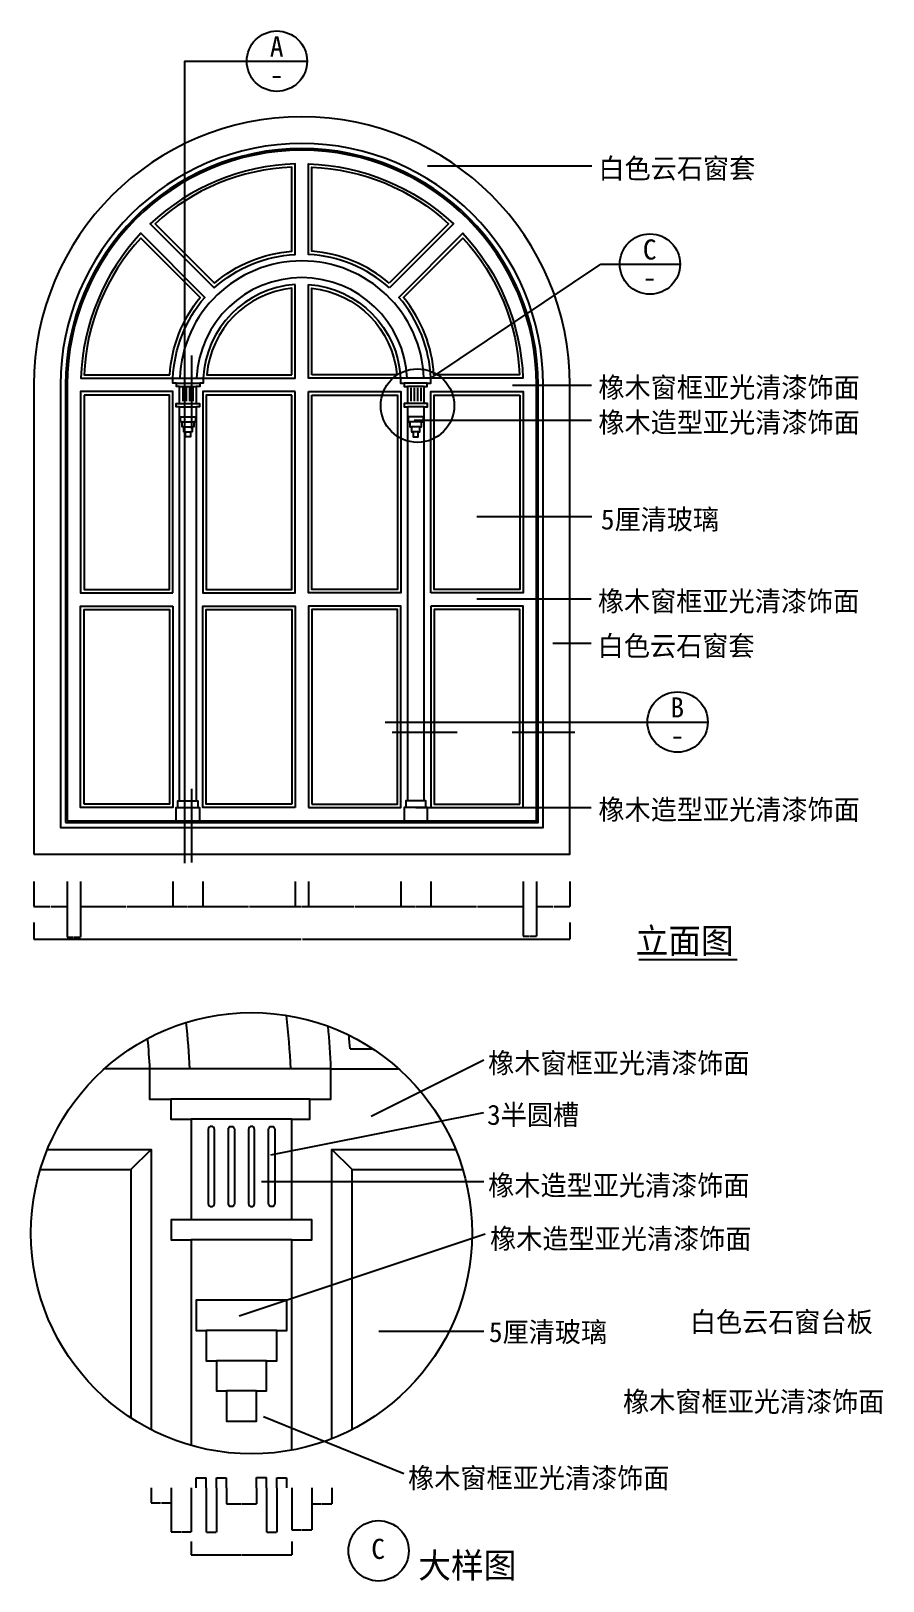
# Model space of a CAD drawing. Header units: metres. Extents: x 278 to 5235, y 197 to 7080.
# Drawn here: x 454 to 2996, y 2456 to 7080 of the extents above; entities that cross this region are included whole.
import ezdxf

# ---------------------------------------------------------------- set-up
doc = ezdxf.new("R2010")
doc.units = ezdxf.units.M
for name, color, linetype in [('3', 3, 'Continuous'), ('4', 4, 'Continuous'), ('7', 7, 'Continuous'), ('BH', 3, 'Continuous'), ('DIM', 3, 'Continuous'), ('TEXT', 3, 'Continuous')]:
    doc.layers.add(name, color=color, linetype=linetype)
doc.dimstyles.get("Standard").update_dxf_attribs({"dimtxt": 2.5, "dimasz": 2.5, "dimexe": 1.25, "dimexo": 0.625, "dimtad": 1, "dimcen": 2.5, "dimazin": 3, "dimtfac": 1, "dimtmove": 0, "dimatfit": 3})

msp = doc.modelspace()

# ---------------------------------------------------------------- texts
at = {"layer": 'DIM'}
for s, p in [('A', (1166.73, 7003.22)), ('-', (1166.58, 6919.41)), ('C', (2279.55, 6397.94)), ('-', (2279.7, 6314.82)), ('B', (2361.91, 5032.1)), ('-', (2362.22, 4948.98))]:
    msp.add_text(s, height=60, dxfattribs=at).set_placement(p)
at = {"layer": 'TEXT'}
for s, height, p in [('白色云石窗套', 60, (2147.05, 6639.83)), ('橡木窗框亚光清漆饰面', 60, (2147.05, 5986.43)), ('橡木造型亚光清漆饰面', 60, (2147.05, 5882.19)), ('5厘清玻璃', 60, (2154.28, 5592.8)), ('橡木窗框亚光清漆饰面', 60, (2145.46, 5348.79)), ('白色云石窗套', 60, (2144.92, 5215.63)), ('橡木造型亚光清漆饰面', 60, (2147.05, 4727.31)), ('立面图', 75, (2258.04, 4328.61)), ('橡木窗框亚光清漆饰面', 60, (1818.1, 3971.25)), ('3半圆槽', 60, (1814.76, 3816.98)), ('橡木造型亚光清漆饰面', 60, (1818.1, 3606.59)), ('橡木造型亚光清漆饰面', 60, (1823.79, 3447.41)), ('5厘清玻璃', 60, (1820.19, 3169.07)), ('白色云石窗台板', 60, (2419.83, 3199.29)), ('橡木窗框亚光清漆饰面', 60, (2220.54, 2961.38)), ('橡木窗框亚光清漆饰面', 60, (1579.24, 2733.78)), ('C', 60, (1469.35, 2522.32)), ('大样图', 75, (1609.71, 2465.39))]:
    msp.add_text(s, height=height, dxfattribs=at).set_placement(p)

# ---------------------------------------------------------------- blocks, each defined once
blk = doc.blocks.new('*D19')
for p, q in [((932.08, 2573.82), (932.08, 2534.7)), ((1232.08, 2573.82), (1232.08, 2534.7)), ((932.33, 2534.7), (1081.08, 2534.7)), ((1083.08, 2534.7), (1231.83, 2534.7))]:
    blk.add_line(p, q)
at = {"layer": 'Defpoints'}
for p in [(932.08, 2573.82), (1232.08, 2573.82), (932.08, 2534.7)]:
    blk.add_point(p, dxfattribs=at)
at = {"layer": 'DIM', "insert": (1082.08, 2534.7), "char_height": 1, "attachment_point": 5}
blk.add_mtext('50', dxfattribs=at)
blk = doc.blocks.new('*D21')
for p, q in [((1127.08, 2734.33), (1127.08, 2765.39)), ((1127.33, 2765.39), (1141.58, 2765.39)), ((1142.58, 2765.39), (1156.83, 2765.39)), ((1157.08, 2734.33), (1157.08, 2765.39))]:
    blk.add_line(p, q)
at = {"layer": 'Defpoints'}
for p in [(1127.08, 2765.39), (1127.08, 2734.33), (1157.08, 2734.33)]:
    blk.add_point(p, dxfattribs=at)
at = {"layer": 'DIM', "insert": (1142.08, 2765.39), "char_height": 1, "attachment_point": 5}
blk.add_mtext('5', dxfattribs=at)
blk = doc.blocks.new('*D22')
for p, q in [((1037.08, 2734.33), (1037.08, 2686.79)), ((1127.08, 2734.33), (1127.08, 2686.79)), ((1037.33, 2686.79), (1081.08, 2686.79)), ((1083.08, 2686.79), (1126.83, 2686.79))]:
    blk.add_line(p, q)
at = {"layer": 'Defpoints'}
for p in [(1037.08, 2734.33), (1127.08, 2734.33), (1037.08, 2686.79)]:
    blk.add_point(p, dxfattribs=at)
at = {"layer": 'DIM', "insert": (1082.08, 2686.79), "char_height": 1, "attachment_point": 5}
blk.add_mtext('15', dxfattribs=at)
blk = doc.blocks.new('*D23')
for p, q in [((1007.08, 2734.33), (1007.08, 2764.54)), ((1007.33, 2764.54), (1021.58, 2764.54)), ((1022.58, 2764.54), (1036.83, 2764.54)), ((1037.08, 2734.33), (1037.08, 2764.54))]:
    blk.add_line(p, q)
at = {"layer": 'Defpoints'}
for p in [(1007.08, 2764.54), (1007.08, 2734.33), (1037.08, 2734.33)]:
    blk.add_point(p, dxfattribs=at)
at = {"layer": 'DIM', "insert": (1022.08, 2764.54), "char_height": 1, "attachment_point": 5}
blk.add_mtext('5', dxfattribs=at)
blk = doc.blocks.new('*D24')
for p, q in [((977.08, 2734.33), (977.08, 2602.58)), ((1007.08, 2734.33), (1007.08, 2602.58)), ((977.33, 2602.58), (991.58, 2602.58)), ((992.58, 2602.58), (1006.83, 2602.58))]:
    blk.add_line(p, q)
at = {"layer": 'Defpoints'}
for p in [(977.08, 2734.33), (1007.08, 2734.33), (977.08, 2602.58)]:
    blk.add_point(p, dxfattribs=at)
at = {"layer": 'DIM', "insert": (992.08, 2602.58), "char_height": 1, "attachment_point": 5}
blk.add_mtext('5', dxfattribs=at)
blk = doc.blocks.new('*D25')
for p, q in [((947.08, 2734.33), (947.08, 2764.54)), ((947.33, 2764.54), (961.58, 2764.54)), ((962.58, 2764.54), (976.83, 2764.54)), ((977.08, 2734.33), (977.08, 2764.54))]:
    blk.add_line(p, q)
at = {"layer": 'Defpoints'}
for p in [(947.08, 2764.54), (947.08, 2734.33), (977.08, 2734.33)]:
    blk.add_point(p, dxfattribs=at)
at = {"layer": 'DIM', "insert": (962.08, 2764.54), "char_height": 1, "attachment_point": 5}
blk.add_mtext('5', dxfattribs=at)
blk = doc.blocks.new('*D26')
for p, q in [((872.08, 2734.33), (872.08, 2603.4)), ((932.08, 2734.33), (932.08, 2603.4)), ((872.33, 2603.4), (901.08, 2603.4)), ((903.08, 2603.4), (931.83, 2603.4))]:
    blk.add_line(p, q)
at = {"layer": 'Defpoints'}
for p in [(872.08, 2734.33), (932.08, 2734.33), (872.08, 2603.4)]:
    blk.add_point(p, dxfattribs=at)
at = {"layer": 'DIM', "insert": (902.08, 2603.4), "char_height": 1, "attachment_point": 5}
blk.add_mtext('10', dxfattribs=at)
blk = doc.blocks.new('*D27')
for p, q in [((812.08, 2734.33), (812.08, 2689.39)), ((872.08, 2734.33), (872.08, 2689.39)), ((812.33, 2689.39), (840.58, 2689.39)), ((843.58, 2689.39), (871.83, 2689.39))]:
    blk.add_line(p, q)
at = {"layer": 'Defpoints'}
for p in [(812.08, 2734.33), (872.08, 2734.33), (812.08, 2689.39)]:
    blk.add_point(p, dxfattribs=at)
at = {"layer": 'DIM', "insert": (842.08, 2689.39), "char_height": 1, "attachment_point": 5}
blk.add_mtext('10 ', dxfattribs=at)
blk = doc.blocks.new('*D28')
for p, q in [((1292.08, 2734.33), (1292.08, 2686.79)), ((1352.08, 2734.33), (1352.08, 2686.79)), ((1292.33, 2686.79), (1321.08, 2686.79)), ((1323.08, 2686.79), (1351.83, 2686.79))]:
    blk.add_line(p, q)
at = {"layer": 'Defpoints'}
for p in [(1292.08, 2734.33), (1352.08, 2734.33), (1292.08, 2686.79)]:
    blk.add_point(p, dxfattribs=at)
at = {"layer": 'DIM', "insert": (1322.08, 2686.79), "char_height": 1, "attachment_point": 5}
blk.add_mtext('10', dxfattribs=at)
blk = doc.blocks.new('*D29')
for p, q in [((1232.08, 2734.33), (1232.08, 2609.11)), ((1292.08, 2734.33), (1292.08, 2609.11)), ((1232.33, 2609.11), (1261.08, 2609.11)), ((1263.08, 2609.11), (1291.83, 2609.11))]:
    blk.add_line(p, q)
at = {"layer": 'Defpoints'}
for p in [(1232.08, 2734.33), (1292.08, 2734.33), (1232.08, 2609.11)]:
    blk.add_point(p, dxfattribs=at)
at = {"layer": 'DIM', "insert": (1262.08, 2609.11), "char_height": 1, "attachment_point": 5}
blk.add_mtext('10', dxfattribs=at)
blk = doc.blocks.new('*D30')
for p, q in [((1187.08, 2734.33), (1187.08, 2764.54)), ((1187.33, 2764.54), (1201.58, 2764.54)), ((1202.58, 2764.54), (1216.83, 2764.54)), ((1217.08, 2734.33), (1217.08, 2764.54))]:
    blk.add_line(p, q)
at = {"layer": 'Defpoints'}
for p in [(1187.08, 2764.54), (1187.08, 2734.33), (1217.08, 2734.33)]:
    blk.add_point(p, dxfattribs=at)
at = {"layer": 'DIM', "insert": (1202.08, 2764.54), "char_height": 1, "attachment_point": 5}
blk.add_mtext('5', dxfattribs=at)
blk = doc.blocks.new('*D31')
for p, q in [((1157.08, 2734.33), (1157.08, 2602.58)), ((1187.08, 2734.33), (1187.08, 2602.58)), ((1157.33, 2602.58), (1171.58, 2602.58)), ((1172.58, 2602.58), (1186.83, 2602.58))]:
    blk.add_line(p, q)
at = {"layer": 'Defpoints'}
for p in [(1157.08, 2734.33), (1187.08, 2734.33), (1157.08, 2602.58)]:
    blk.add_point(p, dxfattribs=at)
at = {"layer": 'DIM', "insert": (1172.08, 2602.58), "char_height": 1, "attachment_point": 5}
blk.add_mtext('5', dxfattribs=at)
blk = doc.blocks.new('*D53')
for p, q in [((602.17, 4542.73), (602.17, 4467.79)), ((877.17, 4542.73), (877.17, 4467.79)), ((602.42, 4467.79), (738.17, 4467.79)), ((741.17, 4467.79), (876.92, 4467.79))]:
    blk.add_line(p, q)
at = {"layer": 'Defpoints'}
for p in [(602.17, 4542.73), (877.17, 4542.73), (602.17, 4467.79)]:
    blk.add_point(p, dxfattribs=at)
at = {"layer": 'DIM', "insert": (739.67, 4467.79), "char_height": 1, "attachment_point": 5}
blk.add_mtext('275', dxfattribs=at)
blk = doc.blocks.new('*D54')
for p, q in [((462.17, 4420.16), (462.17, 4370.79)), ((2062.17, 4420.16), (2062.17, 4370.79)), ((462.42, 4370.79), (1260.17, 4370.79)), ((1264.17, 4370.79), (2061.92, 4370.79))]:
    blk.add_line(p, q)
at = {"layer": 'Defpoints'}
for p in [(462.17, 4420.16), (2062.17, 4420.16), (462.17, 4370.79)]:
    blk.add_point(p, dxfattribs=at)
at = {"layer": 'DIM', "insert": (1262.17, 4370.79), "char_height": 1, "attachment_point": 5}
blk.add_mtext('1600', dxfattribs=at)
blk = doc.blocks.new('*D61')
for p, q in [((462.17, 4542.73), (462.17, 4467.79)), ((562.17, 4542.73), (562.17, 4467.79)), ((462.42, 4467.79), (510.67, 4467.79)), ((513.67, 4467.79), (561.92, 4467.79))]:
    blk.add_line(p, q)
at = {"layer": 'Defpoints'}
for p in [(462.17, 4542.73), (562.17, 4542.73), (462.17, 4467.79)]:
    blk.add_point(p, dxfattribs=at)
at = {"layer": 'DIM', "insert": (512.17, 4467.79), "char_height": 1, "attachment_point": 5}
blk.add_mtext('100', dxfattribs=at)
blk = doc.blocks.new('*D62')
for p, q in [((562.17, 4542.73), (562.17, 4376.91)), ((602.17, 4542.73), (602.17, 4376.91)), ((562.42, 4376.91), (581.17, 4376.91)), ((583.17, 4376.91), (601.92, 4376.91))]:
    blk.add_line(p, q)
at = {"layer": 'Defpoints'}
for p in [(562.17, 4542.73), (602.17, 4542.73), (562.17, 4376.91)]:
    blk.add_point(p, dxfattribs=at)
at = {"layer": 'DIM', "insert": (582.17, 4376.91), "char_height": 1, "attachment_point": 5}
blk.add_mtext('40', dxfattribs=at)
blk = doc.blocks.new('*D64')
for p, q in [((1282.17, 4542.73), (1282.17, 4467.79)), ((1557.17, 4542.73), (1557.17, 4467.79)), ((1282.42, 4467.79), (1418.17, 4467.79)), ((1421.17, 4467.79), (1556.92, 4467.79))]:
    blk.add_line(p, q)
at = {"layer": 'Defpoints'}
for p in [(1282.17, 4542.73), (1557.17, 4542.73), (1282.17, 4467.79)]:
    blk.add_point(p, dxfattribs=at)
at = {"layer": 'DIM', "insert": (1419.67, 4467.79), "char_height": 1, "attachment_point": 5}
blk.add_mtext('275', dxfattribs=at)
blk = doc.blocks.new('*D65')
for p, q in [((967.17, 4542.73), (967.17, 4467.79)), ((1242.17, 4542.73), (1242.17, 4467.79)), ((967.42, 4467.79), (1103.17, 4467.79)), ((1106.17, 4467.79), (1241.92, 4467.79))]:
    blk.add_line(p, q)
at = {"layer": 'Defpoints'}
for p in [(967.17, 4542.73), (1242.17, 4542.73), (967.17, 4467.79)]:
    blk.add_point(p, dxfattribs=at)
at = {"layer": 'DIM', "insert": (1104.67, 4467.79), "char_height": 1, "attachment_point": 5}
blk.add_mtext('275', dxfattribs=at)
blk = doc.blocks.new('*D66')
for p, q in [((877.17, 4542.73), (877.17, 4467.79)), ((967.17, 4542.73), (967.17, 4467.79)), ((877.42, 4467.79), (921.17, 4467.79)), ((923.17, 4467.79), (966.92, 4467.79))]:
    blk.add_line(p, q)
at = {"layer": 'Defpoints'}
for p in [(877.17, 4542.73), (967.17, 4542.73), (877.17, 4467.79)]:
    blk.add_point(p, dxfattribs=at)
at = {"layer": 'DIM', "insert": (922.17, 4467.79), "char_height": 1, "attachment_point": 5}
blk.add_mtext('90', dxfattribs=at)
blk = doc.blocks.new('*D67')
for p, q in [((1242.17, 4542.73), (1242.17, 4467.79)), ((1282.17, 4542.73), (1282.17, 4467.79)), ((1242.42, 4467.79), (1261.17, 4467.79)), ((1263.17, 4467.79), (1281.92, 4467.79))]:
    blk.add_line(p, q)
at = {"layer": 'Defpoints'}
for p in [(1242.17, 4542.73), (1282.17, 4542.73), (1242.17, 4467.79)]:
    blk.add_point(p, dxfattribs=at)
at = {"layer": 'DIM', "insert": (1262.17, 4467.79), "char_height": 1, "attachment_point": 5}
blk.add_mtext('40', dxfattribs=at)
blk = doc.blocks.new('*D68')
for p, q in [((1647.17, 4542.73), (1647.17, 4467.79)), ((1922.17, 4542.73), (1922.17, 4467.79)), ((1647.42, 4467.79), (1783.17, 4467.79)), ((1786.17, 4467.79), (1921.92, 4467.79))]:
    blk.add_line(p, q)
at = {"layer": 'Defpoints'}
for p in [(1647.17, 4542.73), (1922.17, 4542.73), (1647.17, 4467.79)]:
    blk.add_point(p, dxfattribs=at)
at = {"layer": 'DIM', "insert": (1784.67, 4467.79), "char_height": 1, "attachment_point": 5}
blk.add_mtext('275', dxfattribs=at)
blk = doc.blocks.new('*D69')
for p, q in [((1557.17, 4542.73), (1557.17, 4467.79)), ((1647.17, 4542.73), (1647.17, 4467.79)), ((1557.42, 4467.79), (1601.17, 4467.79)), ((1603.17, 4467.79), (1646.92, 4467.79))]:
    blk.add_line(p, q)
at = {"layer": 'Defpoints'}
for p in [(1557.17, 4542.73), (1647.17, 4542.73), (1557.17, 4467.79)]:
    blk.add_point(p, dxfattribs=at)
at = {"layer": 'DIM', "insert": (1602.17, 4467.79), "char_height": 1, "attachment_point": 5}
blk.add_mtext('90', dxfattribs=at)
blk = doc.blocks.new('*D70')
for p, q in [((1922.17, 4542.73), (1922.17, 4379.92)), ((1962.17, 4542.73), (1962.17, 4379.92)), ((1922.42, 4379.92), (1941.17, 4379.92)), ((1943.17, 4379.92), (1961.92, 4379.92))]:
    blk.add_line(p, q)
at = {"layer": 'Defpoints'}
for p in [(1922.17, 4542.73), (1962.17, 4542.73), (1922.17, 4379.92)]:
    blk.add_point(p, dxfattribs=at)
at = {"layer": 'DIM', "insert": (1942.17, 4379.92), "char_height": 1, "attachment_point": 5}
blk.add_mtext('40', dxfattribs=at)
blk = doc.blocks.new('*D71')
for p, q in [((1962.17, 4542.73), (1962.17, 4467.79)), ((2062.17, 4542.73), (2062.17, 4467.79)), ((1962.42, 4467.79), (2010.67, 4467.79)), ((2013.67, 4467.79), (2061.92, 4467.79))]:
    blk.add_line(p, q)
at = {"layer": 'Defpoints'}
for p in [(1962.17, 4542.73), (2062.17, 4542.73), (1962.17, 4467.79)]:
    blk.add_point(p, dxfattribs=at)
at = {"layer": 'DIM', "insert": (2012.17, 4467.79), "char_height": 1, "attachment_point": 5}
blk.add_mtext('100', dxfattribs=at)

# ---------------------------------------------------------------- dimensions: what is measured, and where the dimension line sits
at = {"layer": 'DIM'}
for base, p1, p2, picture, middle in [((462.17, 4467.79), (462.17, 4542.73), (562.17, 4542.73), '*D61', (512.17, 4467.79)), ((562.17, 4376.91), (562.17, 4542.73), (602.17, 4542.73), '*D62', (582.17, 4376.91)), ((602.17, 4467.79), (602.17, 4542.73), (877.17, 4542.73), '*D53', (739.67, 4467.79)), ((877.17, 4467.79), (877.17, 4542.73), (967.17, 4542.73), '*D66', (922.17, 4467.79)), ((967.17, 4467.79), (967.17, 4542.73), (1242.17, 4542.73), '*D65', (1104.67, 4467.79)), ((1242.17, 4467.79), (1242.17, 4542.73), (1282.17, 4542.73), '*D67', (1262.17, 4467.79)), ((1282.17, 4467.79), (1282.17, 4542.73), (1557.17, 4542.73), '*D64', (1419.67, 4467.79)), ((1557.17, 4467.79), (1557.17, 4542.73), (1647.17, 4542.73), '*D69', (1602.17, 4467.79)), ((1647.17, 4467.79), (1647.17, 4542.73), (1922.17, 4542.73), '*D68', (1784.67, 4467.79)), ((1922.17, 4379.92), (1922.17, 4542.73), (1962.17, 4542.73), '*D70', (1942.17, 4379.92)), ((1962.17, 4467.79), (1962.17, 4542.73), (2062.17, 4542.73), '*D71', (2012.17, 4467.79)), ((462.17, 4370.79), (462.17, 4420.16), (2062.17, 4420.16), '*D54', (1262.17, 4370.79))]:
    dim = msp.add_linear_dim(base=base, p1=p1, p2=p2, dimstyle='Standard', dxfattribs=at)
    dim.commit()
    dim.dimension.update_dxf_attribs({"geometry": picture, "text_midpoint": middle})
for base, p1, p2, text, picture, middle in [((812.08, 2689.39), (812.08, 2734.33), (872.08, 2734.33), '10 ', '*D27', (842.08, 2689.39)), ((872.08, 2603.4), (872.08, 2734.33), (932.08, 2734.33), '10', '*D26', (902.08, 2603.4)), ((947.08, 2764.54), (947.08, 2734.33), (977.08, 2734.33), '5', '*D25', (962.08, 2764.54)), ((977.08, 2602.58), (977.08, 2734.33), (1007.08, 2734.33), '5', '*D24', (992.08, 2602.58)), ((1007.08, 2764.54), (1007.08, 2734.33), (1037.08, 2734.33), '5', '*D23', (1022.08, 2764.54)), ((1037.08, 2686.79), (1037.08, 2734.33), (1127.08, 2734.33), '15', '*D22', (1082.08, 2686.79)), ((1127.08, 2765.39), (1127.08, 2734.33), (1157.08, 2734.33), '5', '*D21', (1142.08, 2765.39)), ((1157.08, 2602.58), (1157.08, 2734.33), (1187.08, 2734.33), '5', '*D31', (1172.08, 2602.58)), ((1187.08, 2764.54), (1187.08, 2734.33), (1217.08, 2734.33), '5', '*D30', (1202.08, 2764.54)), ((1232.08, 2609.11), (1232.08, 2734.33), (1292.08, 2734.33), '10', '*D29', (1262.08, 2609.11)), ((1292.08, 2686.79), (1292.08, 2734.33), (1352.08, 2734.33), '10', '*D28', (1322.08, 2686.79)), ((932.08, 2534.7), (932.08, 2573.82), (1232.08, 2573.82), '50', '*D19', (1082.08, 2534.7))]:
    dim = msp.add_linear_dim(base=base, p1=p1, p2=p2, text=text, dimstyle='Standard', dxfattribs=at)
    dim.commit()
    dim.dimension.update_dxf_attribs({"geometry": picture, "text_midpoint": middle})

# ---------------------------------------------------------------- hatches: boundary and pattern name
at = {"layer": 'BH'}
h = msp.add_hatch(dxfattribs=at)
h.set_pattern_fill('AR-RROOF', scale=600)
h.paths.add_polyline_path([(824.25, 6504.26), (1001.33, 6327.18, -0.16), (1232.17, 6422.8), (1232.17, 6673.23, 0.18)])
h.paths.add_polyline_path([(1523, 6327.18), (1700.08, 6504.26, 0.18), (1292.17, 6673.23), (1292.17, 6422.8, -0.16)])
h.paths.add_polyline_path([(1656.04, 6053.92), (1911.47, 6053.92, 0.18), (1742.51, 6461.84), (1565.43, 6284.75, -0.16)])
h.paths.add_polyline_path([(1657.17, 5413.92), (1912.17, 5413.92), (1912.17, 5993.92), (1657.17, 5993.92)])
h.paths.add_polyline_path([(1912.17, 5353.92), (1657.17, 5353.92), (1657.17, 4773.92), (1912.17, 4773.92)])
h.paths.add_polyline_path([(1547.17, 5353.92), (1292.17, 5353.92), (1292.17, 4773.92), (1547.17, 4773.92)])
h.paths.add_polyline_path([(1547.17, 5993.92), (1292.17, 5993.92), (1292.17, 5413.92), (1547.17, 5413.92)])
h.paths.add_polyline_path([(1232.17, 5993.92), (977.17, 5993.92), (977.17, 5413.92), (1232.17, 5413.92)])
h.paths.add_polyline_path([(1232.17, 6053.92), (1232.17, 6312.37, 0.36), (978.72, 6053.92)])
h.paths.add_polyline_path([(1292.17, 6053.92), (1545.61, 6053.92, 0.36), (1292.17, 6312.37)])
h.paths.add_polyline_path([(977.17, 5353.92), (977.17, 4773.92), (1232.17, 4773.92), (1232.17, 5353.92)])
h.paths.add_polyline_path([(867.17, 5353.92), (612.17, 5353.92), (612.17, 4773.92), (867.17, 4773.92)])
h.paths.add_polyline_path([(867.17, 5993.92), (612.17, 5993.92), (612.17, 5413.92), (867.17, 5413.92)])
h.paths.add_polyline_path([(781.82, 6461.84, 0.18), (612.86, 6053.92), (868.29, 6053.92, -0.16), (958.91, 6284.75)])
h = msp.add_hatch(dxfattribs=at)
h.set_pattern_fill('AR-RROOF', scale=600)
h.paths.add_polyline_path([(808.08, 3983.62, 0.01), (801.09, 4073.88, 0.06), (672.46, 3983.62)])
h.paths.add_polyline_path([(752.08, 3683.62), (481.93, 3683.62, 0.07), (453.99, 3493.9, 0.25), (752.08, 2943)])
h.paths.add_polyline_path([(1770.18, 3493.9, 0.07), (1742.24, 3683.62), (1412.08, 3683.62), (1412.08, 2908.16, 0.28)])

# ---------------------------------------------------------------- linework, layer by layer
at = {"layer": '3'}
for p, q in [((888.2, 6028.92), (957.32, 6028.92)), ((897.17, 6018.92), (947.17, 6018.92)), ((907.17, 6015.41), (907.17, 5975.53)), ((917.17, 6015.41), (917.17, 5975.53)), ((927.17, 6015.41), (927.17, 5975.53)), ((937.17, 6015.41), (937.17, 5975.53)), ((1636.14, 6028.92), (1567.01, 6028.92)), ((1627.17, 6018.92), (1577.17, 6018.92)), ((1587.17, 6015.41), (1587.17, 5975.53)), ((1597.17, 6015.41), (1597.17, 5975.53)), ((1607.17, 6015.41), (1607.17, 5975.53)), ((1617.17, 6015.41), (1617.17, 5975.53)), ((897.17, 5968.92), (947.17, 5968.92)), ((1627.17, 5968.92), (1577.17, 5968.92)), ((897.17, 5958.92), (947.17, 5958.92)), ((1627.17, 5958.92), (1577.17, 5958.92)), ((904.67, 5913.92), (939.67, 5913.92)), ((909.67, 5898.92), (934.67, 5898.92)), ((914.67, 5883.92), (929.67, 5883.92)), ((1619.67, 5913.92), (1584.67, 5913.92)), ((1614.67, 5898.92), (1589.67, 5898.92)), ((1609.67, 5883.92), (1594.67, 5883.92)), ((892.17, 4763.92), (952.17, 4763.92)), ((1632.17, 4763.92), (1572.17, 4763.92)), ((1405.97, 4043.62), (1473.89, 4043.62)), ((1285.91, 3893.62), (871.18, 3893.62)), ((1232.08, 3833.62), (932.08, 3833.62)), ((752.08, 3683.62), (812.08, 3743.62)), ((1412.08, 3683.62), (1352.08, 3743.62)), ((1232.08, 3533.62), (932.08, 3533.62)), ((1232.08, 3473.62), (932.08, 3473.62)), ((1187.08, 3203.62), (977.08, 3203.62)), ((1157.08, 3113.62), (1007.08, 3113.62)), ((1127.08, 3023.62), (1037.08, 3023.62))]:
    msp.add_line(p, q, dxfattribs=at)
for points in [[(557.17, 4718.92), (1967.17, 4718.92), (1967.17, 6023.92, 1), (557.17, 6023.92)], [(1001.33, 6327.18, -0.16), (1232.17, 6422.8), (1232.17, 6673.23, 0.18), (824.25, 6504.26)], [(1523, 6327.18, 0.16), (1292.17, 6422.8), (1292.17, 6673.23, -0.18), (1700.08, 6504.26)], [(868.29, 6053.92, -0.16), (958.91, 6284.75), (781.82, 6461.84, 0.18), (612.86, 6053.92)], [(1656.04, 6053.92, 0.16), (1565.43, 6284.75), (1742.51, 6461.84, -0.18), (1911.47, 6053.92)], [(1232.17, 6053.92), (1232.17, 6312.37, 0.36), (978.72, 6053.92)], [(1292.17, 6053.92), (1292.17, 6312.37, -0.36), (1545.61, 6053.92)], [(983.08, 3803.56), (983.08, 3582.25, 1), (1001.08, 3582.25), (1001.08, 3803.56, 1)], [(1043.08, 3803.56, -1), (1061.08, 3803.56), (1061.08, 3582.25, -1), (1043.08, 3582.25)], [(1103.08, 3803.56), (1103.08, 3582.25, 1), (1121.08, 3582.25), (1121.08, 3803.56, 1)], [(1163.08, 3803.56, -1), (1181.08, 3803.56), (1181.08, 3582.25, -1), (1163.08, 3582.25)]]:
    msp.add_lwpolyline(points, format="xyb", close=True, dxfattribs=at)
for points in [[(612.17, 5993.92), (612.17, 5413.92), (867.17, 5413.92), (867.17, 5993.92)], [(1232.17, 5993.92), (977.17, 5993.92), (977.17, 5413.92), (1232.17, 5413.92)], [(1292.17, 5993.92), (1547.17, 5993.92), (1547.17, 5413.92), (1292.17, 5413.92)], [(1912.17, 5993.92), (1912.17, 5413.92), (1657.17, 5413.92), (1657.17, 5993.92)], [(612.17, 4773.92), (612.17, 5353.92), (867.17, 5353.92), (867.17, 4773.92)], [(1232.17, 4773.92), (977.17, 4773.92), (977.17, 5353.92), (1232.17, 5353.92)], [(1292.17, 4773.92), (1547.17, 4773.92), (1547.17, 5353.92), (1292.17, 5353.92)], [(1912.17, 4773.92), (1912.17, 5353.92), (1657.17, 5353.92), (1657.17, 4773.92)]]:
    msp.add_lwpolyline(points, close=True, dxfattribs=at)
for points in [[(897.17, 4783.92), (947.17, 4783.92)], [(1627.17, 4783.92), (1577.17, 4783.92)]]:
    msp.add_lwpolyline(points, dxfattribs=at)
msp.add_circle((1607.17, 5962.3), 109.68, dxfattribs=at)
msp.add_arc((-957.92, 3895.07), 2368.55, 3.6, 4.58, dxfattribs=at)
at = {"layer": '4'}
msp.add_line((1349.01, 3983.62), (1551.71, 3983.62), dxfattribs=at)
for points in [[(462.17, 4623.92), (2062.17, 4623.92), (2062.17, 6023.92, 1), (462.17, 6023.92), (462.17, 4623.92)], [(562.17, 4723.92), (1962.17, 4723.92), (1962.17, 6023.92, 1), (562.17, 6023.92)]]:
    msp.add_lwpolyline(points, format="xyb", close=True, dxfattribs=at)
msp.add_lwpolyline([(801.09, 4073.88, -0.01), (808.08, 3983.62), (672.46, 3983.62)], format="xyb", dxfattribs=at)
for points in [[(1232.08, 2846.84), (1232.08, 3473.62), (1292.08, 3473.62), (1292.08, 3533.62), (1232.08, 3533.62), (1232.08, 3833.62), (1285.91, 3833.62), (1285.91, 3893.62), (1349.01, 3893.62), (1349.01, 3983.62), (808.08, 3983.62), (808.08, 3893.62), (871.18, 3893.62), (871.18, 3833.62), (932.08, 3833.62), (932.08, 3533.62), (872.08, 3533.62), (872.08, 3473.62), (932.08, 3473.62), (932.08, 2860.9)], [(503.21, 3743.62), (812.08, 3743.62), (812.08, 2908.16)], [(1352.08, 2881.13), (1352.08, 3743.62), (1720.96, 3743.62)]]:
    msp.add_lwpolyline(points, dxfattribs=at)
msp.add_lwpolyline([(1127.08, 3023.62), (1157.08, 3023.62), (1157.08, 3113.62), (1187.08, 3113.62), (1187.08, 3203.62), (1217.08, 3203.62), (1217.08, 3293.62), (947.08, 3293.62), (947.08, 3203.62), (977.08, 3203.62), (977.08, 3113.62), (1007.08, 3113.62), (1007.08, 3023.62), (1037.08, 3023.62), (1037.08, 2933.62), (1127.08, 2933.62)], close=True, dxfattribs=at)
msp.add_arc((-957.92, 3895.07), 2308.55, 2.2, 5.37, dxfattribs=at)
at = {"layer": '7'}
for points in [[(542.17, 6023.92), (542.17, 4703.92), (1982.17, 4703.92), (1982.17, 6023.92, 1)], [(1000.9, 6313.47, -0.17), (1242.17, 6413.41), (1242.17, 6683.62, 0.18), (809.83, 6504.54)], [(1523.43, 6313.47, 0.17), (1282.17, 6413.41), (1282.17, 6683.62, -0.18), (1714.5, 6504.54)], [(877.68, 6043.92, -0.17), (972.62, 6285.19), (781.55, 6476.26, 0.18), (602.47, 6043.92)], [(1646.65, 6043.92, 0.17), (1551.72, 6285.19), (1742.78, 6476.26, -0.18), (1921.86, 6043.92)], [(1242.17, 6323.25, 0.38), (967.83, 6043.92), (1242.17, 6043.92)], [(1282.17, 6323.25, -0.38), (1556.5, 6043.92), (1282.17, 6043.92)]]:
    msp.add_lwpolyline(points, format="xyb", close=True, dxfattribs=at)
for points in [[(887.17, 4723.92), (887.17, 4763.92), (892.17, 4763.92), (892.17, 4783.92), (897.17, 4783.92), (897.17, 5958.92), (887.17, 5958.92), (887.17, 5968.92), (897.17, 5968.92), (897.17, 6018.92), (888.2, 6018.92), (888.2, 6028.92), (877.68, 6028.92), (877.68, 6043.92), (967.83, 6043.92), (967.83, 6028.92), (957.32, 6028.92), (957.32, 6018.92), (947.17, 6018.92), (947.17, 5968.92), (957.17, 5968.92), (957.17, 5958.92), (947.17, 5958.92), (947.17, 4783.92), (952.17, 4783.92), (952.17, 4763.92), (957.17, 4763.92), (957.17, 4723.92)], [(1637.17, 4723.92), (1637.17, 4763.92), (1632.17, 4763.92), (1632.17, 4783.92), (1627.17, 4783.92), (1627.17, 5958.92), (1637.17, 5958.92), (1637.17, 5968.92), (1627.17, 5968.92), (1627.17, 6018.92), (1636.14, 6018.92), (1636.14, 6028.92), (1646.65, 6028.92), (1646.65, 6043.92), (1556.5, 6043.92), (1556.5, 6028.92), (1567.01, 6028.92), (1567.01, 6018.92), (1577.17, 6018.92), (1577.17, 5968.92), (1567.17, 5968.92), (1567.17, 5958.92), (1577.17, 5958.92), (1577.17, 4783.92), (1572.17, 4783.92), (1572.17, 4763.92), (1567.17, 4763.92), (1567.17, 4723.92)], [(481.93, 3683.62), (752.08, 3683.62), (752.08, 2943)], [(1412.08, 2908.16), (1412.08, 3683.62), (1742.24, 3683.62)]]:
    msp.add_lwpolyline(points, dxfattribs=at)
for points in [[(877.17, 5403.92), (877.17, 6003.92), (602.17, 6003.92), (602.17, 5403.92)], [(1242.17, 6003.92), (967.17, 6003.92), (967.17, 5403.92), (1242.17, 5403.92)], [(1282.17, 6003.92), (1557.17, 6003.92), (1557.17, 5403.92), (1282.17, 5403.92)], [(1647.17, 5403.92), (1647.17, 6003.92), (1922.17, 6003.92), (1922.17, 5403.92)], [(914.67, 5883.92), (909.67, 5883.92), (909.67, 5898.92), (904.67, 5898.92), (904.67, 5913.92), (899.67, 5913.92), (899.67, 5928.92), (944.67, 5928.92), (944.67, 5913.92), (939.67, 5913.92), (939.67, 5898.92), (934.67, 5898.92), (934.67, 5883.92), (929.67, 5883.92), (929.67, 5868.92), (914.67, 5868.92)], [(1609.67, 5883.92), (1614.67, 5883.92), (1614.67, 5898.92), (1619.67, 5898.92), (1619.67, 5913.92), (1624.67, 5913.92), (1624.67, 5928.92), (1579.67, 5928.92), (1579.67, 5913.92), (1584.67, 5913.92), (1584.67, 5898.92), (1589.67, 5898.92), (1589.67, 5883.92), (1594.67, 5883.92), (1594.67, 5868.92), (1609.67, 5868.92)], [(877.17, 5363.92), (877.17, 4763.92), (602.17, 4763.92), (602.17, 5363.92)], [(1242.17, 4763.92), (967.17, 4763.92), (967.17, 5363.92), (1242.17, 5363.92)], [(1282.17, 4763.92), (1557.17, 4763.92), (1557.17, 5363.92), (1282.17, 5363.92)], [(1647.17, 5363.92), (1647.17, 4763.92), (1922.17, 4763.92), (1922.17, 5363.92)]]:
    msp.add_lwpolyline(points, close=True, dxfattribs=at)
for centre, radius, start, end in [((1262.17, 6029.16), 364.76, 2.32, 177.68), ((1262.17, 6029.2), 314.72, 2.68, 177.32), ((-957.92, 3895.3), 1888.31, 2.68, 6.91), ((-957.92, 3895.07), 2188.55, 2.32, 6.52)]:
    msp.add_arc(centre, radius, start, end, dxfattribs=at)
at = {"layer": 'DIM'}
for p, q in [((1646.65, 6043.92), (2154.29, 6384.35)), ((2154.29, 6384.35), (2210.78, 6384.35)), ((1510.77, 5018.51), (2293.3, 5018.51))]:
    msp.add_line(p, q, dxfattribs=at)
for points in [[(913.27, 4597.09), (913.27, 6989.62), (1097.72, 6989.62)], [(1097.72, 6989.62), (1277.72, 6989.62)], [(2210.78, 6384.35), (2390.78, 6384.35)], [(933.75, 5892.24), (933.75, 6111.39)], [(2293.3, 5018.51), (2473.3, 5018.51)], [(1531.55, 4988.51), (1725.61, 4988.51)], [(1889.99, 4988.51), (2076.63, 4988.51)], [(933.75, 4599.64), (933.75, 4818.79)]]:
    msp.add_lwpolyline(points, dxfattribs=at)
for centre, radius in [((1187.72, 6989.62), 90), ((2300.78, 6384.35), 90), ((2383.3, 5018.51), 90), ((1112.08, 3493.9), 658.1)]:
    msp.add_circle(centre, radius, dxfattribs=at)
at = {"layer": 'TEXT'}
msp.add_line((2267.24, 4310.67), (2561.11, 4310.67), dxfattribs=at)
msp.add_circle((1491.13, 2546.45), 90, dxfattribs=at)

msp.set_redraw_order([(e.dxf.handle, doc.entitydb.next_handle()) for e in msp.query("TEXT MTEXT ATTDEF DIMENSION ARC_DIMENSION")])  # texts and dimensions are drawn at this point

# ---------------------------------------------------------------- leaders
at = {"layer": 'DIM'}
for points in [[(1636.63, 6677.94), (2127.34, 6677.94)], [(1890.22, 6023.55), (2126.8, 6023.55)], [(1597.17, 5919.31), (2126.8, 5919.31)], [(1784.67, 5631.6), (2127.34, 5631.6)], [(1784.61, 5385.91), (2125.21, 5385.91)], [(2011.42, 5253.74), (2125.21, 5253.74)], [(1602.17, 4763.92), (2125.21, 4763.92)], [(1468.69, 3842.72), (1805.66, 4011.05)], [(1169.59, 3727.1), (1804.91, 3854.09)], [(1141.96, 3647.65), (1805.66, 3647.65)], [(1075, 3247.28), (1808.83, 3491.74)], [(1491.6, 3201.94), (1805.66, 3201.94)], [(1147.77, 2947.42), (1566.8, 2776.6)]]:
    msp.add_leader(points, dimstyle='Standard', dxfattribs=at)

doc.saveas('drawing.dxf')
